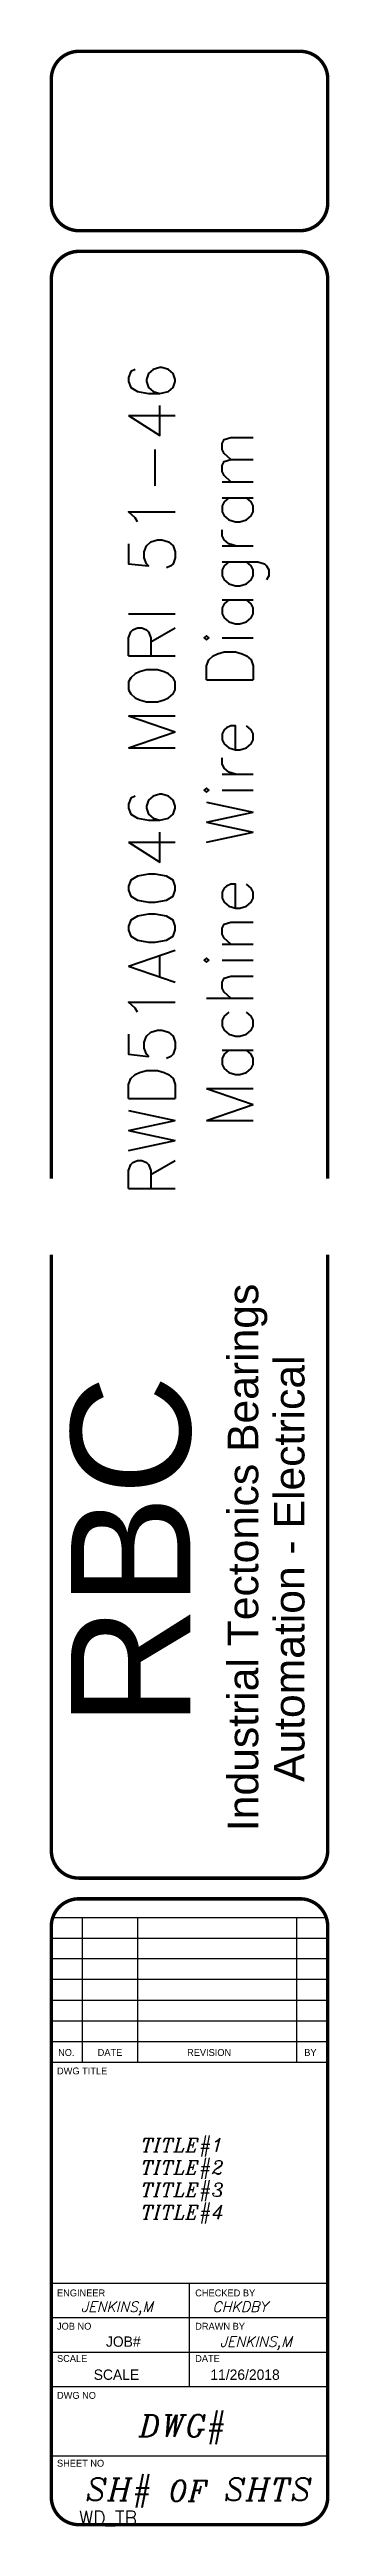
# Model space of a CAD drawing. Header units: inches. Extents: x -2.1 to 40.2, y 0 to 12.
# Drawn here: x 38.84 to 40.16, y 0.19 to 11.94 of the extents above; entities that cross this region are included whole.
import ezdxf
from ezdxf.enums import TextEntityAlignment as Align

# ---------------------------------------------------------------- set-up
doc = ezdxf.new("R2010")
doc.units = ezdxf.units.IN
doc.header["$MEASUREMENT"] = 0
doc.layers.add('OBJECT', color=7, linetype='Continuous')
doc.layers.add('TITLE', color=7, linetype='Continuous')
doc.styles.add('ITALIC', font='ITALIC')
doc.styles.add('SIMPLEX', font='txt')
doc.styles.get("Standard").update_dxf_attribs({"font": 'ROMANS.SHX'})

msp = doc.modelspace()

# ---------------------------------------------------------------- texts
at = {"rotation": 90}
for s, insert, char_height, width, attachment_point in [('\\pxqc; RWD51A0046 MORI 51-46\\P Machine Wire Diagram', (39.211, 0.909), 0.22163, 14.9979, 1), ('{\\fSwis721 BlkOul BT|b0|i0|c0|p82;\\H15x;RBC}', (38.938, 4.822), 0.03772, 7.26138, 2)]:
    msp.add_mtext(s, dxfattribs=dict(at, insert=insert, char_height=char_height, width=width, attachment_point=attachment_point))
at = {"layer": 'OBJECT', "char_height": 0.1448, "attachment_point": 1, "rotation": 90}
for s, insert in [('{\\fArial|b0|i0|c0|p34;Industrial Tectonics Bearings}', (39.681, 3.493)), ('{\\fArial|b0|i0|c0|p34;Automation - Electrical }', (39.9, 3.726))]:
    msp.add_mtext_dynamic_manual_height_columns(s, width=4.92264, gutter_width=0.985, heights=[0.239], dxfattribs=dict(at, insert=insert))
at = {"layer": 'TITLE', "color": 1, "style": 'SIMPLEX'}
for s, p in [('DWG TITLE', (38.872, 2.339)), ('ENGINEER', (38.872, 1.286)), ('CHECKED BY', (39.527, 1.286)), ('JOB NO', (38.872, 1.128)), ('DRAWN BY', (39.527, 1.128)), ('SCALE', (38.872, 0.975)), ('DATE', (39.527, 0.975)), ('DWG NO', (38.872, 0.8)), ('SHEET NO', (38.872, 0.478))]:
    msp.add_text(s, height=0.0327, dxfattribs=at).set_placement(p)
at = {"layer": 'TITLE', "color": 1}
for s, height, style, p in [('NO.', 0.0327, 'SIMPLEX', (38.916, 2.443)), ('DATE', 0.0327, 'SIMPLEX', (39.123, 2.443)), ('REVISION', 0.0327, 'SIMPLEX', (39.593, 2.443)), ('BY', 0.0327, 'SIMPLEX', (40.073, 2.443)), ('OF', 0.0982, 'ITALIC', (39.494, 0.364))]:
    msp.add_text(s, height=height, dxfattribs=dict(at, style=style)).set_placement(p, align=Align.MIDDLE)
at = {"layer": 'TITLE', "color": 1, "style": 'ITALIC'}
for tag, height, p in [('TITLE#1', 0.0655, (39.467, 1.971)), ('TITLE#2', 0.0655, (39.467, 1.865)), ('TITLE#3', 0.0655, (39.467, 1.759)), ('TITLE#4', 0.0655, (39.467, 1.653)), ('DWG#', 0.105, (39.467, 0.619))]:
    msp.add_attdef(tag, text='', height=height, dxfattribs=at).set_placement(p, align=Align.CENTER)
at = {"layer": 'TITLE', "color": 1}
for tag, p, s, height, style in [('JENKINS,M', (38.986, 1.212), '', 0.0491, 'ITALIC'), ('CHKDBY', (39.608, 1.212), '', 0.0491, 'ITALIC'), ('JOB#', (39.104, 1.047), '', 0.0491, 'SIMPLEX'), ('JENKINS,M', (39.644, 1.047), '', 0.0491, 'ITALIC'), ('SCALE', (39.046, 0.89), 'No Scale', 0.0491, 'SIMPLEX'), ('11/26/2018', (39.599, 0.89), '', 0.0491, 'SIMPLEX'), ('SHTS', (39.664, 0.318), '', 0.105, 'ITALIC')]:
    msp.add_attdef(tag, p, s, height=height, dxfattribs=dict(at, style=style))
at = {"layer": 'TITLE', "color": 1, "style": 'ITALIC'}
msp.add_attdef('SH#', text='', height=0.105, dxfattribs=at).set_placement((39.323, 0.318), align=Align.RIGHT)
at = {"layer": 'TITLE', "color": 7, "flags": 9}
msp.add_attdef('WD_TB', (38.976, 0.203), 'DWG`# = DWGNAM;CAD`# = FULLFILENAME;SH`# = SHEET;SHTS = SHEETMAX;TITLE`#4 = DWGDESC;TITLE`#1 = LINE1;TITLE`#2 = LINE2;TITLE`#3 = LINE3;JOB`# = LINE4;DATE = LINE5;ENGINEER = LINE6;DRAWNBY = LINE7;CHKDBY = LINE8;SCALE = LINE9', height=0.065489, dxfattribs=at)

# ---------------------------------------------------------------- linework, layer by layer
at = {"layer": 'TITLE'}
for p, q in [((38.845, 3.084), (40.155, 3.084)), ((38.992, 3.084), (38.992, 2.397)), ((39.254, 3.084), (39.254, 2.397)), ((40.007, 3.084), (40.007, 2.397)), ((38.845, 2.986), (40.155, 2.986)), ((38.845, 2.888), (40.155, 2.888)), ((38.845, 2.79), (40.155, 2.79)), ((38.845, 2.691), (40.155, 2.691)), ((38.845, 2.593), (40.155, 2.593)), ((38.845, 2.495), (40.155, 2.495)), ((38.845, 2.397), (40.155, 2.397)), ((38.845, 1.349), (40.155, 1.349)), ((39.5, 0.858), (39.5, 1.349)), ((38.845, 1.185), (40.155, 1.185)), ((38.845, 1.021), (40.155, 1.021)), ((38.845, 0.858), (40.155, 0.858)), ((38.845, 0.53), (40.155, 0.53))]:
    msp.add_line(p, q, dxfattribs=at)
at = {"layer": 'TITLE', "const_width": 0.0163}
for points in [[(38.976, 11.936, 0.414214), (38.845, 11.805, 0.414214)], [(40.155, 11.805, 0.414214), (40.024, 11.936, 0.414214)], [(38.845, 11.216, 0.414214), (38.976, 11.085, 0.414214)], [(40.024, 11.085, 0.414214), (40.155, 11.216, 0.414214)], [(38.976, 10.987, 0.414214), (38.845, 10.856, 0.414214)], [(40.155, 10.856, 0.414214), (40.024, 10.987, 0.414214)], [(38.845, 3.401, 0.414214), (38.976, 3.27, 0.414214)], [(40.024, 3.27, 0.414214), (40.155, 3.401, 0.414214)], [(38.976, 3.172, 0.414214), (38.845, 3.041, 0.414214)], [(40.155, 3.041, 0.414214), (40.024, 3.172, 0.414214)], [(38.845, 0.334, 0.414214), (38.976, 0.203, 0.414214)], [(40.024, 0.203, 0.414214), (40.155, 0.334, 0.414214)]]:
    msp.add_lwpolyline(points, format="xyb", dxfattribs=at)
for points in [[(40.024, 11.936), (38.976, 11.936)], [(38.845, 11.805), (38.845, 11.216)], [(40.155, 11.805), (40.155, 11.216)], [(40.024, 11.085), (38.976, 11.085)], [(40.024, 10.987), (38.976, 10.987)], [(38.845, 10.856), (38.845, 6.588)], [(40.155, 10.856), (40.155, 6.588)], [(38.976, 3.27), (40.024, 3.27)], [(38.976, 3.172), (40.024, 3.172)], [(38.845, 3.041), (38.845, 0.334)], [(40.155, 3.041), (40.155, 0.334)], [(38.976, 0.203), (40.024, 0.203)]]:
    msp.add_lwpolyline(points, dxfattribs=at)
at = {"layer": 'TITLE', "color": 7, "const_width": 0.0163}
for points in [[(38.845, 6.228), (38.845, 3.401)], [(40.155, 6.228), (40.155, 3.401)]]:
    msp.add_lwpolyline(points, dxfattribs=at)

msp.set_redraw_order([(e.dxf.handle, doc.entitydb.next_handle()) for e in msp.query("TEXT MTEXT ATTDEF DIMENSION ARC_DIMENSION")])  # texts and dimensions are drawn at this point

doc.saveas('drawing.dxf')
